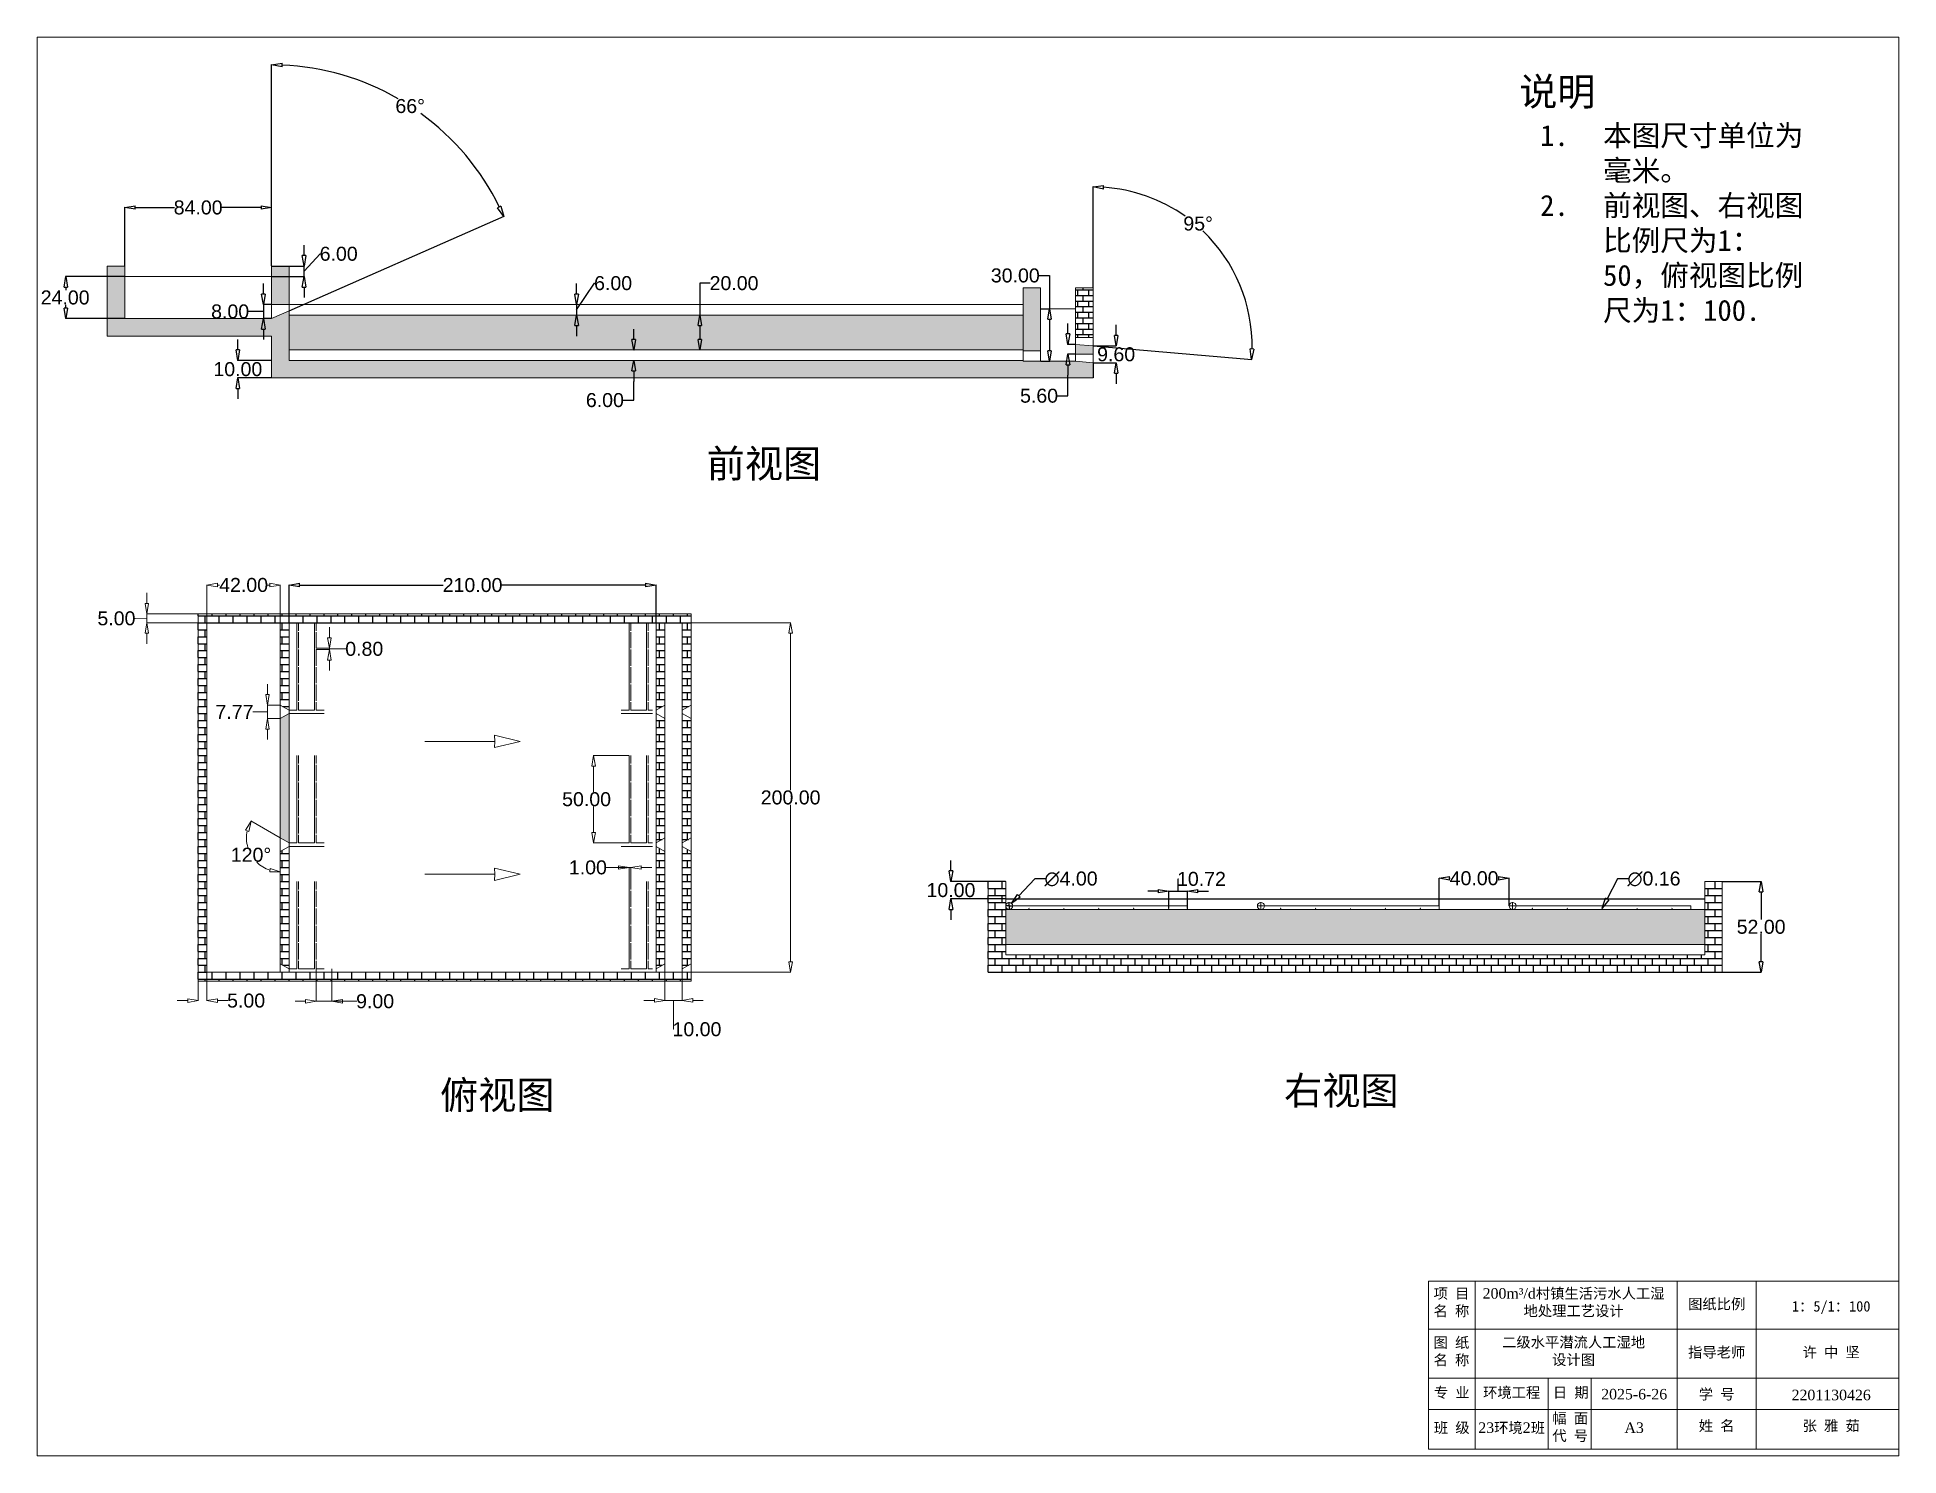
# Paper-space layout '布局2' of a CAD drawing. Header units: inches. Extents: x 1.05 to 9.45, y 0.8 to 7.2.
# The model-space entities are those that its viewports show. They can reach past a viewport. Long polylines and large blocks are cut down to what shows.
import ezdxf

# ---------------------------------------------------------------- set-up
doc = ezdxf.new("R2010")
doc.units = ezdxf.units.IN
doc.header["$MEASUREMENT"] = 0
doc.layers.add('图层1', color=142, linetype='Continuous')
doc.layers.add('标注', color=7, linetype='Continuous')
doc.styles.add('MtXpl_', font='SimSun.ttf')
doc.styles.get("Standard").update_dxf_attribs({"font": 'arial.ttf', "height": 8})
doc.dimstyles.new('副本 Standard', dxfattribs={"dimtxt": 8, "dimasz": 6, "dimexe": 0.18, "dimexo": 0.0625, "dimgap": 0.09, "dimtad": 0, "dimtih": 1, "dimtoh": 1, "dimzin": 0, "dimdsep": 46, "dimtxsty": 'Standard', "dimblk": 'CLOSEDBLANK', "dimcen": -0.09, "dimadec": 0, "dimazin": 0, "dimtfac": 1, "dimtofl": 0, "dimtmove": 1, "dimatfit": 3, "dimldrblk": 'CLOSEDBLANK', "dimfxl": 1, "dimtolj": 1, "dimtzin": 0, "dimarcsym": 0})
pattern_1 = [(228.012788, (0.72, 1), (-8, -9), [0.134536, -13.319088]), (184.969741, (0.63, 0.9), (12, 1), [0.230868, -22.8559248]), (132.510447, (0.4, 0.88), (10, -11), [0.162788, -16.1160326]), (267.273689, (0.01, 0.63), (1, 20), [0.210238, -20.813558]), (292.833654, (0, 0.42), (-5, 12), [0.206155, -20.4093731]), (357.273689, (0.08, 0.23), (-20, 1), [0.210238, -20.813558]), (37.6942405, (0.29, 0.22), (-13, -10), [0.278029, -27.5248485]), (72.255328, (0.51, 0.39), (7, 22), [0.262488, -25.9863215]), (121.429566, (0.59, 0.64), (-8, 13), [0.21095, -20.8840731]), (175.236358, (0.48, 0.82), (11, -1), [0.240832, -11.8007626]), (222.397438, (0.24, 0.84), (-12, -11), [0.311448, -30.833375]), (138.814075, (1, 0.62), (-7, 6), [0.106301, -10.5238448]), (171.469234, (0.92, 0.69), (13, -2), [0.202237, -20.0215114]), (225, (0.72, 0.72), (-1e-16, -1), [0.141421, -1.2727926]), (203.19859, (0.65, 0.84), (5, 2), [0.076158, -7.5396151]), (291.80141, (0.58, 0.81), (-1, 3), [0.107703, -5.2774618]), (30.963757, (0.62, 0.71), (3, 2), [0.174929, -5.6560229]), (161.56505, (0.77, 0.8), (2, -1), [0.126491, -3.0357867]), (16.38954, (0, 0.81), (10, 3), [0.1772, -17.5428451]), (70.346176, (0.17, 0.86), (-4, -11), [0.148661, -14.7174077]), (293.19859, (0.77, 1), (-2, 5), [0.152315, -7.4634581]), (343.61046, (0.83, 0.86), (-10, 3), [0.1772, -17.5428451]), (339.443955, (0, 0.19), (-5, 2), [0.17088, -8.3731237]), (294.77514, (0.16, 0.13), (-5, 11), [0.143178, -14.174643]), (66.80141, (0.78, 0), (2, 5), [0.152315, -7.4634581]), (17.354025, (0.84, 0.14), (-13, -4), [0.167631, -16.5954236]), (69.443955, (0.29, 0), (-2, -5), [0.08544, -8.4585637]), (101.309932, (0.72, 0), (-1, 4), [0.05099, -5.0480295]), (165.963757, (0.71, 0.05), (3, -1), [0.206155, -3.9169506]), (186.009006, (0.51, 0.1), (10, 1), [0.19105, -18.9139232]), (303.69007, (0.62, 0.62), (-1, 2), [0.144222, -3.4613293]), (353.1572266, (0.7, 0.5), (17, -2), [0.251794, -24.9275626]), (60.945396, (0.95, 0.47), (-4, -7), [0.102956, -10.1926741]), (90, (1, 0.56), (-1, 1), [0.06, -0.94]), (120.256437, (0.49, 0.13), (4, -7), [0.138924, -13.75352]), (48.012788, (0.42, 0.25), (8, 9), [0.269072, -13.184552]), (0, (0.6, 0.45), (1, 1), [0.26, -0.74]), (325.304846, (0.86, 0.45), (10, -7), [0.158114, -15.6532743]), (254.054604, (0.99, 0.36), (-1, -4), [0.145602, -7.1345079]), (207.645975, (0.95, 0.22), (-19, -10), [0.237065, -23.4694742]), (175.426079, (0.74, 0.11), (-13, 1), [0.250799, -24.8290734])]

psp = doc.layouts.new('布局2')

msp = doc.modelspace()

# ---------------------------------------------------------------- texts
at = {"layer": '标注', "color": 0, "style": 'MtXpl_'}
msp.add_text('俯视图', height=16, dxfattribs=at).set_placement((86.392, -78.225))
at = {"layer": '标注', "color": 0, "lineweight": 0, "attachment_point": 1}
for s, width, gutter_width, heights, insert, char_height in [('{\\fSimSun|b0|i0|c134|p2;说明}', 45.98569, 40, [0], (703.804, 511.806), 16), ('\\pxi-3,l4,ql,t4;{\\fSimSun|b0|i0|c134|p2;1.^I本图尺寸单位为毫米。\\P2.^I前视图、右视图比例尺为1：50，俯视图比例尺为1：100.}', 166.96437, 40, [254.179], (703.804, 484.711), 12), ('{\\fSimSun|b0|i0|c134|p2; 前视图}', 89.29278, 61.192, [0], (228.067, 298.994), 16), ('{\\fSimSun|b0|i0|c134|p2;右视图}', 73.24116, 40, [0], (569.3, -59.632), 16), ('{\\fSimSun|b0|i0|c134|p2;项 目\\P名 称}', 20.92842, 40, [23.047], (654.81, -180.675), 6), ('\\pxqc;{\\fTimes New Roman|b0|i0|c0|p18;200m³/d\\fSimSun|b0|i0|c134|p2;村镇生活污水人工湿地处理工艺设计}', 106.31397, 40, [0], (681.76, -180.675), 6), ('\\pxqc;{\\fSimSun|b0|i0|c134|p2;图纸比例}', 45.14052, 40, [0], (794.203, -186.728), 6), ('\\pxqc;{\\fSimSun|b0|i0|c134|p2;1：5/1：100}', 85.89439, 40, [0], (839.344, -188.038), 6), ('{\\fSimSun|b0|i0|c134|p2;图 纸\\P名 称}', 24.94199, 40, [0], (654.81, -208.802), 6), ('\\pxqc;{\\fSimSun|b0|i0|c134|p2;二级水平潜流人工湿地\\P设计图}', 106.31397, 40, [0], (681.76, -208.602), 6), ('\\pxqc;{\\fSimSun|b0|i0|c134|p2;指导老师}', 45.14052, 40, [0], (794.203, -214.312), 6), ('\\pxqc;{\\fSimSun|b0|i0|c134|p2;许 中 坚}', 85.89439, 40, [0], (839.344, -214.312), 6), ('\\pxqc;{\\fSimSun|b0|i0|c134|p2;专 业}', 26.77999, 40, [0], (651.827, -237.356), 6), ('\\pxqc;{\\fSimSun|b0|i0|c134|p2;环境工程}', 41.76311, 40, [0], (678.607, -237.356), 6), ('\\pxqc;{\\fSimSun|b0|i0|c134|p2;日 期}', 22.20723, 40, [0], (722.202, -237.356), 6), ('\\pxqc;{\\fTimes New Roman|b0|i0|c0|p18;2025-6-26}', 49.23626, 40, [0], (744.967, -238.303), 6), ('\\pxqc;{\\fSimSun|b0|i0|c134|p2;学 号}', 45.14052, 40, [0], (794.203, -238.303), 6), ('\\pxqc;{\\fTimes New Roman|b0|i0|c0|p18;2201130426}', 85.89439, 40, [0], (839.344, -238.775), 6), ('{\\fSimSun|b0|i0|c134|p2;幅 面代 号}', 23.08186, 40, [0], (722.76, -252.072), 6), ('\\pxqc;{\\fSimSun|b0|i0|c134|p2;姓 名}', 45.14052, 40, [0], (794.203, -256.369), 6), ('\\pxqc;{\\fSimSun|b0|i0|c134|p2;张 雅 茹}', 85.89439, 40, [0], (839.344, -256.369), 6), ('\\pxqc;{\\fSimSun|b0|i0|c134|p2;班 级}', 26.77999, 40, [0], (651.827, -257.47), 6), ('\\pxqc;{\\fTimes New Roman|b0|i0|c0|p18;23\\fSimSun|b0|i0|c134|p2;环境\\fTimes New Roman|b0|i0|c0|p18;2\\fSimSun|b0|i0|c134|p2;班}', 41.76311, 40, [0], (678.607, -257.47), 6), ('\\pxqc;{\\fTimes New Roman|b0|i0|c0|p18;A3}', 49.23626, 40, [0], (744.967, -257.47), 6)]:
    msp.add_mtext_dynamic_manual_height_columns(s, width=width, gutter_width=gutter_width, heights=heights, dxfattribs=dict(at, insert=insert, char_height=char_height))
at = {"layer": '标注', "lineweight": 0, "char_height": 8, "attachment_point": 5}
for s, insert in [('\\A1;42.00', (-26, 221.547)), ('\\A1;5.00', (-98.752, 202.456)), ('\\A1;7.77', (-31.208, 149)), ('\\A1;120°', (-21.757, 67.212)), ('\\A1;1.00', (170.969, 59.985)), ('\\A1;5.00', (-24.558, -16.204)), ('\\A1;10.00', (233.378, -32.587))]:
    msp.add_mtext(s, dxfattribs=dict(at, insert=insert))
at = {"layer": '标注', "color": 0, "lineweight": 0, "char_height": 8, "attachment_point": 5}
for s, insert in [('\\A1;0.80', (43.034, 185)), ('\\A1;50.00', (170.228, 99)), ('\\A1;200.00', (286.969, 100)), ('\\A1;9.00', (49.238, -16.584))]:
    msp.add_mtext(s, dxfattribs=dict(at, insert=insert))

# ---------------------------------------------------------------- blocks, each defined once
blk = doc.blocks.new('_ClosedBlank')
at = {"color": 0, "linetype": 'ByBlock', "lineweight": -2}
for p, q in [((-1, 0.17), (0, 0)), ((-1, 0.17), (-1, -0.17)), ((0, 0), (-1, -0.17))]:
    blk.add_line(p, q, dxfattribs=at)
blk = doc.blocks.new('*D11')
at = {"layer": 'Defpoints', "color": 0, "transparency": 16777216}
for p in [(541.2, 399.3), (460, 391.6), (450, 359.2), (460, 358.3), (460, 348.7)]:
    blk.add_point(p, dxfattribs=at)
at = {"layer": '标注', "color": 0, "lineweight": -2, "transparency": 16777216}
for p, q in [((460, 391.7), (460, 449.5)), ((460.1, 358.3), (550.8, 350.6))]:
    blk.add_line(p, q, dxfattribs=at)
for start, end in [(54.5848, 86.2201), (358.8868, 46.3184)]:
    blk.add_arc((460, 358.3), 91, start, end, dxfattribs=at)
at = {"layer": '标注', "color": 0, "lineweight": -2, "transparency": 16777216, "xscale": 6, "yscale": 6, "zscale": 6}
for p, rotation in [((460, 449.3), 178.1100616742224), ((550.6, 350.6), 266.9968270854599)]:
    blk.add_blockref('_ClosedBlank', p, dxfattribs=dict(at, rotation=rotation))
at = {"layer": '标注', "color": 0, "lineweight": 0, "transparency": 16777216, "insert": (520.1, 428.3), "char_height": 8, "attachment_point": 5}
blk.add_mtext('\\A1;95°', dxfattribs=at)
blk = doc.blocks.new('*D13')
at = {"layer": 'Defpoints', "color": 0, "transparency": 16777216}
for p in [(-10, 437.5), (-94, 404), (-10, 404)]:
    blk.add_point(p, dxfattribs=at)
at = {"layer": '标注', "color": 0, "lineweight": -2, "transparency": 16777216}
for p, q in [((-94, 404.1), (-94, 437.7)), ((-88, 437.5), (-65.6, 437.5)), ((-16, 437.5), (-38.4, 437.5)), ((-10, 404.1), (-10, 437.7))]:
    blk.add_line(p, q, dxfattribs=at)
at = {"layer": '标注', "color": 0, "lineweight": -2, "transparency": 16777216, "xscale": 6, "yscale": 6, "zscale": 6, "rotation": 180}
blk.add_blockref('_ClosedBlank', (-94, 437.5), dxfattribs=at)
at = {"layer": '标注', "color": 0, "lineweight": -2, "transparency": 16777216, "xscale": 6, "yscale": 6, "zscale": 6}
blk.add_blockref('_ClosedBlank', (-10, 437.5), dxfattribs=at)
at = {"layer": '标注', "color": 0, "lineweight": 0, "transparency": 16777216, "insert": (-52, 437.5), "char_height": 8, "attachment_point": 5}
blk.add_mtext('\\A1;84.00', dxfattribs=at)
blk = doc.blocks.new('*D14')
at = {"layer": 'Defpoints', "color": 0, "transparency": 16777216}
for p in [(-94, 398), (-127.7, 374), (-94, 374)]:
    blk.add_point(p, dxfattribs=at)
at = {"layer": '标注', "color": 0, "lineweight": -2, "transparency": 16777216}
for p, q in [((-94.1, 398), (-127.9, 398)), ((-127.7, 392), (-127.7, 390.2)), ((-94.1, 374), (-127.9, 374)), ((-127.7, 380), (-127.7, 381.8))]:
    blk.add_line(p, q, dxfattribs=at)
at = {"layer": '标注', "color": 0, "lineweight": -2, "transparency": 16777216, "xscale": 6, "yscale": 6, "zscale": 6}
for p, rotation in [((-127.7, 398), 90), ((-127.7, 374), 270)]:
    blk.add_blockref('_ClosedBlank', p, dxfattribs=dict(at, rotation=rotation))
at = {"layer": '标注', "color": 0, "lineweight": 0, "transparency": 16777216, "insert": (-128.1, 386), "char_height": 8, "attachment_point": 5}
blk.add_mtext('\\A1;24.00', dxfattribs=at)
blk = doc.blocks.new('*D15')
at = {"layer": 'Defpoints', "color": 0, "transparency": 16777216}
for p in [(-10, 404), (-10, 398), (8.6, 404)]:
    blk.add_point(p, dxfattribs=at)
at = {"layer": '标注', "color": 0, "lineweight": -2, "transparency": 16777216}
for p, q in [((8.6, 410), (8.6, 416)), ((8.6, 401), (17.8, 411)), ((17.8, 411), (18, 411)), ((-9.9, 404), (8.8, 404)), ((-9.9, 398), (8.8, 398)), ((8.6, 398), (8.6, 404)), ((8.6, 392), (8.6, 386))]:
    blk.add_line(p, q, dxfattribs=at)
at = {"layer": '标注', "color": 0, "lineweight": -2, "transparency": 16777216, "xscale": 6, "yscale": 6, "zscale": 6}
for p, rotation in [((8.6, 404), 270), ((8.6, 398), 90)]:
    blk.add_blockref('_ClosedBlank', p, dxfattribs=dict(at, rotation=rotation))
at = {"layer": '标注', "color": 0, "lineweight": 0, "transparency": 16777216, "insert": (28.4, 411), "char_height": 8, "attachment_point": 5}
blk.add_mtext('\\A1;6.00', dxfattribs=at)
blk = doc.blocks.new('*D16')
at = {"layer": 'Defpoints', "color": 0, "transparency": 16777216}
for p in [(91.1, 478.1), (-10, 404), (-10, 374), (-10, 374), (0, 378.4)]:
    blk.add_point(p, dxfattribs=at)
at = {"layer": '标注', "color": 0, "lineweight": -2, "transparency": 16777216}
for p, q in [((-10, 404.1), (-10, 519.3)), ((0.1, 378.4), (123, 432.5))]:
    blk.add_line(p, q, dxfattribs=at)
for start, end in [(60.0252, 87.6309), (26.1186, 53.9702)]:
    blk.add_arc((-10, 374), 145.1, start, end, dxfattribs=at)
at = {"layer": '标注', "color": 0, "lineweight": -2, "transparency": 16777216, "xscale": 6, "yscale": 6, "zscale": 6}
for p, rotation in [((-10, 519.1), 178.815438692731), ((122.8, 432.4), 294.9340558001358)]:
    blk.add_blockref('_ClosedBlank', p, dxfattribs=dict(at, rotation=rotation))
at = {"layer": '标注', "color": 0, "lineweight": 0, "transparency": 16777216, "insert": (69.3, 495.5), "char_height": 8, "attachment_point": 5}
blk.add_mtext('\\A1;66°', dxfattribs=at)
blk = doc.blocks.new('*D17')
at = {"layer": 'Defpoints', "color": 0, "transparency": 16777216}
for p in [(164.5, 382), (164.5, 376), (164.5, 376)]:
    blk.add_point(p, dxfattribs=at)
at = {"layer": '标注', "color": 0, "lineweight": -2, "transparency": 16777216}
for p, q in [((164.5, 379), (174.7, 394.2)), ((174.7, 394.2), (174.9, 394.2)), ((164.5, 388), (164.5, 394)), ((164.5, 382), (164.5, 376)), ((164.6, 382), (164.7, 382)), ((164.6, 376), (164.7, 376)), ((164.5, 370), (164.5, 364))]:
    blk.add_line(p, q, dxfattribs=at)
at = {"layer": '标注', "color": 0, "lineweight": -2, "transparency": 16777216, "xscale": 6, "yscale": 6, "zscale": 6}
for p, rotation in [((164.5, 382), 270), ((164.5, 376), 90)]:
    blk.add_blockref('_ClosedBlank', p, dxfattribs=dict(at, rotation=rotation))
at = {"layer": '标注', "color": 0, "lineweight": 0, "transparency": 16777216, "insert": (185.4, 394.2), "char_height": 8, "attachment_point": 5}
blk.add_mtext('\\A1;6.00', dxfattribs=at)
blk = doc.blocks.new('*D20')
at = {"layer": 'Defpoints', "color": 0, "transparency": 16777216}
for p in [(-14.7, 374), (-10, 382), (-10, 374)]:
    blk.add_point(p, dxfattribs=at)
at = {"layer": '标注', "color": 0, "lineweight": -2, "transparency": 16777216}
for p, q in [((-14.7, 388), (-14.7, 394)), ((-23.1, 378), (-23.3, 378)), ((-14.7, 378), (-23.1, 378)), ((-10.1, 382), (-14.9, 382)), ((-10.1, 374), (-14.9, 374)), ((-14.7, 382), (-14.7, 374)), ((-14.7, 368), (-14.7, 362))]:
    blk.add_line(p, q, dxfattribs=at)
at = {"layer": '标注', "color": 0, "lineweight": -2, "transparency": 16777216, "xscale": 6, "yscale": 6, "zscale": 6}
for p, rotation in [((-14.7, 382), 270), ((-14.7, 374), 90)]:
    blk.add_blockref('_ClosedBlank', p, dxfattribs=dict(at, rotation=rotation))
at = {"layer": '标注', "color": 0, "lineweight": 0, "transparency": 16777216, "insert": (-33.7, 378), "char_height": 8, "attachment_point": 5}
blk.add_mtext('\\A1;8.00', dxfattribs=at)
blk = doc.blocks.new('*D21')
at = {"layer": 'Defpoints', "color": 0, "transparency": 16777216}
for p in [(430, 379.6), (430, 349.6), (435.1, 349.6)]:
    blk.add_point(p, dxfattribs=at)
at = {"layer": '标注', "color": 0, "lineweight": -2, "transparency": 16777216}
for p, q in [((429.1, 398.6), (435.1, 398.6)), ((435.1, 398.6), (435.1, 379.6)), ((430.1, 379.6), (435.3, 379.6)), ((435.1, 373.6), (435.1, 355.6)), ((430.1, 349.6), (435.3, 349.6))]:
    blk.add_line(p, q, dxfattribs=at)
at = {"layer": '标注', "color": 0, "lineweight": -2, "transparency": 16777216, "xscale": 6, "yscale": 6, "zscale": 6}
for p, rotation in [((435.1, 379.6), 90), ((435.1, 349.6), 270)]:
    blk.add_blockref('_ClosedBlank', p, dxfattribs=dict(at, rotation=rotation))
at = {"layer": '标注', "color": 0, "lineweight": 0, "transparency": 16777216, "insert": (415.5, 398.6), "char_height": 8, "attachment_point": 5}
blk.add_mtext('\\A1;30.00', dxfattribs=at)
blk = doc.blocks.new('*D22')
at = {"layer": 'Defpoints', "color": 0, "transparency": 16777216}
for p in [(-10, 350), (-29.3, 340), (-10, 340)]:
    blk.add_point(p, dxfattribs=at)
at = {"layer": '标注', "color": 0, "lineweight": -2, "transparency": 16777216}
for p, q in [((-29.3, 356), (-29.3, 362)), ((-10.1, 350), (-29.5, 350)), ((-10.1, 340), (-29.5, 340)), ((-29.3, 334), (-29.3, 328))]:
    blk.add_line(p, q, dxfattribs=at)
at = {"layer": '标注', "color": 0, "lineweight": -2, "transparency": 16777216, "xscale": 6, "yscale": 6, "zscale": 6}
for p, rotation in [((-29.3, 350), 270), ((-29.3, 340), 90)]:
    blk.add_blockref('_ClosedBlank', p, dxfattribs=dict(at, rotation=rotation))
at = {"layer": '标注', "color": 0, "lineweight": 0, "transparency": 16777216, "insert": (-29.3, 345), "char_height": 8, "attachment_point": 5}
blk.add_mtext('\\A1;10.00', dxfattribs=at)
blk = doc.blocks.new('*D23')
at = {"layer": 'Defpoints', "color": 0, "transparency": 16777216}
for p in [(460, 358.3), (460, 348.7), (473.2, 348.7)]:
    blk.add_point(p, dxfattribs=at)
at = {"layer": '标注', "color": 0, "lineweight": -2, "transparency": 16777216}
for p, q in [((473.2, 364.3), (473.2, 370.3)), ((460.1, 358.3), (473.3, 358.3)), ((460.1, 348.7), (473.3, 348.7)), ((473.2, 342.7), (473.2, 336.7))]:
    blk.add_line(p, q, dxfattribs=at)
at = {"layer": '标注', "color": 0, "lineweight": -2, "transparency": 16777216, "xscale": 6, "yscale": 6, "zscale": 6}
for p, rotation in [((473.2, 358.3), 270), ((473.2, 348.7), 90)]:
    blk.add_blockref('_ClosedBlank', p, dxfattribs=dict(at, rotation=rotation))
at = {"layer": '标注', "color": 0, "lineweight": 0, "transparency": 16777216, "insert": (473.2, 353.5), "char_height": 8, "attachment_point": 5}
blk.add_mtext('\\A1;9.60', dxfattribs=at)
blk = doc.blocks.new('*D24')
at = {"layer": 'Defpoints', "color": 0, "transparency": 16777216}
for p in [(445.6, 353.6), (450, 359.2), (450, 353.6)]:
    blk.add_point(p, dxfattribs=at)
at = {"layer": '标注', "color": 0, "lineweight": -2, "transparency": 16777216}
for p, q in [((445.6, 365.2), (445.6, 371.2)), ((449.9, 359.2), (445.4, 359.2)), ((449.9, 353.6), (445.4, 353.6)), ((445.6, 347.6), (445.6, 341.6)), ((445.6, 329.8), (445.6, 341.6)), ((439.6, 329.8), (445.6, 329.8))]:
    blk.add_line(p, q, dxfattribs=at)
at = {"layer": '标注', "color": 0, "lineweight": -2, "transparency": 16777216, "xscale": 6, "yscale": 6, "zscale": 6}
for p, rotation in [((445.6, 359.2), 270), ((445.6, 353.6), 90)]:
    blk.add_blockref('_ClosedBlank', p, dxfattribs=dict(at, rotation=rotation))
at = {"layer": '标注', "color": 0, "lineweight": 0, "transparency": 16777216, "insert": (429.1, 329.8), "char_height": 8, "attachment_point": 5}
blk.add_mtext('\\A1;5.60', dxfattribs=at)
blk = doc.blocks.new('*D25')
at = {"layer": 'Defpoints', "color": 0, "transparency": 16777216}
for p in [(514, 46.4), (503.3, 36.6), (514, 36.6)]:
    blk.add_point(p, dxfattribs=at)
at = {"layer": '标注', "color": 0, "lineweight": -2, "transparency": 16777216}
for p, q in [((508.6, 46.4), (508.6, 53.4)), ((508.6, 53.4), (508.8, 53.4)), ((497.3, 46.4), (491.3, 46.4)), ((503.3, 36.6), (503.3, 46.6)), ((503.3, 46.4), (514, 46.4)), ((514, 36.6), (514, 46.6)), ((520, 46.4), (526, 46.4))]:
    blk.add_line(p, q, dxfattribs=at)
at = {"layer": '标注', "color": 0, "lineweight": -2, "transparency": 16777216, "xscale": 6, "yscale": 6, "zscale": 6}
blk.add_blockref('_ClosedBlank', (503.3, 46.4), dxfattribs=at)
at = {"layer": '标注', "color": 0, "lineweight": -2, "transparency": 16777216, "xscale": 6, "yscale": 6, "zscale": 6, "rotation": 180}
blk.add_blockref('_ClosedBlank', (514, 46.4), dxfattribs=at)
at = {"layer": '标注', "color": 0, "lineweight": 0, "transparency": 16777216, "insert": (522, 53.4), "char_height": 8, "attachment_point": 5}
blk.add_mtext('\\A1;10.72', dxfattribs=at)
blk = doc.blocks.new('*D26')
at = {"layer": 'Defpoints', "color": 0, "transparency": 16777216}
for p in [(698, 53.8), (658, 38), (698, 38)]:
    blk.add_point(p, dxfattribs=at)
at = {"layer": '标注', "color": 0, "lineweight": -2, "transparency": 16777216}
for p, q in [((658, 38.1), (658, 53.9)), ((664, 53.8), (664.3, 53.8)), ((692, 53.8), (691.7, 53.8)), ((698, 38.1), (698, 53.9))]:
    blk.add_line(p, q, dxfattribs=at)
at = {"layer": '标注', "color": 0, "lineweight": -2, "transparency": 16777216, "xscale": 6, "yscale": 6, "zscale": 6, "rotation": 180}
blk.add_blockref('_ClosedBlank', (658, 53.8), dxfattribs=at)
at = {"layer": '标注', "color": 0, "lineweight": -2, "transparency": 16777216, "xscale": 6, "yscale": 6, "zscale": 6}
blk.add_blockref('_ClosedBlank', (698, 53.8), dxfattribs=at)
at = {"layer": '标注', "color": 0, "lineweight": 0, "transparency": 16777216, "insert": (678, 53.8), "char_height": 8, "attachment_point": 5}
blk.add_mtext('\\A1;40.00', dxfattribs=at)
blk = doc.blocks.new('*D27')
at = {"layer": 'Defpoints', "color": 0, "transparency": 16777216}
for p in [(410.6, 36.6), (413.4, 39.4)]:
    blk.add_point(p, dxfattribs=at)
at = {"layer": '标注', "color": 0, "lineweight": -2, "transparency": 16777216}
for p, q in [((426.6, 53.4), (417.5, 43.8)), ((432.6, 53.4), (426.6, 53.4)), ((411.8, 38), (409.9, 38)), ((411.9, 38), (412.1, 38)), ((412, 38.2), (412, 40.1)), ((412, 37.9), (412, 38.1)), ((412, 37.8), (412, 35.9)), ((412.2, 38), (414.1, 38))]:
    blk.add_line(p, q, dxfattribs=at)
at = {"layer": '标注', "color": 0, "lineweight": -2, "transparency": 16777216, "xscale": 6, "yscale": 6, "zscale": 6, "rotation": 226.4518931169575}
blk.add_blockref('_ClosedBlank', (413.4, 39.4), dxfattribs=at)
at = {"layer": '标注', "color": 0, "lineweight": 0, "transparency": 16777216, "insert": (447.4, 53.4), "char_height": 8, "attachment_point": 5}
blk.add_mtext('\\A1;∅4.00', dxfattribs=at)
blk = doc.blocks.new('*D28')
at = {"layer": 'Defpoints', "color": 0, "transparency": 16777216}
for p in [(751.2, 36.5), (751.3, 36.7)]:
    blk.add_point(p, dxfattribs=at)
at = {"layer": '标注', "color": 0, "lineweight": -2, "transparency": 16777216}
for p, q in [((760.1, 53.4), (754.1, 42)), ((766.1, 53.4), (760.1, 53.4)), ((751.2, 36.6), (751.4, 36.6)), ((751.3, 36.5), (751.3, 36.7))]:
    blk.add_line(p, q, dxfattribs=at)
at = {"layer": '标注', "color": 0, "lineweight": -2, "transparency": 16777216, "xscale": 6, "yscale": 6, "zscale": 6, "rotation": 242.3110292625501}
blk.add_blockref('_ClosedBlank', (751.3, 36.7), dxfattribs=at)
at = {"layer": '标注', "color": 0, "lineweight": 0, "transparency": 16777216, "insert": (780.9, 53.4), "char_height": 8, "attachment_point": 5}
blk.add_mtext('\\A1;∅0.16', dxfattribs=at)
blk = doc.blocks.new('*D29')
at = {"layer": 'Defpoints', "color": 0, "transparency": 16777216}
for p in [(820, 52), (842.2, 52), (820, 0)]:
    blk.add_point(p, dxfattribs=at)
at = {"layer": '标注', "color": 0, "lineweight": -2, "transparency": 16777216}
for p, q in [((820.1, 52), (842.3, 52)), ((842.2, 46), (842.2, 30.2)), ((842.2, 6), (842.2, 21.8)), ((820.1, 0), (842.3, 0))]:
    blk.add_line(p, q, dxfattribs=at)
at = {"layer": '标注', "color": 0, "lineweight": -2, "transparency": 16777216, "xscale": 6, "yscale": 6, "zscale": 6}
for p, rotation in [((842.2, 52), 90), ((842.2, 0), 270)]:
    blk.add_blockref('_ClosedBlank', p, dxfattribs=dict(at, rotation=rotation))
at = {"layer": '标注', "color": 0, "lineweight": 0, "transparency": 16777216, "insert": (842.2, 26), "char_height": 8, "attachment_point": 5}
blk.add_mtext('\\A1;52.00', dxfattribs=at)
blk = doc.blocks.new('*D30')
at = {"layer": 'Defpoints', "color": 0, "transparency": 16777216}
for p in [(378.7, 52), (410, 52), (410, 42)]:
    blk.add_point(p, dxfattribs=at)
at = {"layer": '标注', "color": 0, "lineweight": -2, "transparency": 16777216}
for p, q in [((378.7, 58), (378.7, 64)), ((409.9, 52), (378.5, 52)), ((409.9, 42), (378.5, 42)), ((378.7, 36), (378.7, 30))]:
    blk.add_line(p, q, dxfattribs=at)
at = {"layer": '标注', "color": 0, "lineweight": -2, "transparency": 16777216, "xscale": 6, "yscale": 6, "zscale": 6}
for p, rotation in [((378.7, 52), 270), ((378.7, 42), 90)]:
    blk.add_blockref('_ClosedBlank', p, dxfattribs=dict(at, rotation=rotation))
at = {"layer": '标注', "color": 0, "lineweight": 0, "transparency": 16777216, "insert": (378.7, 47), "char_height": 8, "attachment_point": 5}
blk.add_mtext('\\A1;10.00', dxfattribs=at)
blk = doc.blocks.new('*D36')
at = {"layer": 'Defpoints', "color": 0, "transparency": 16777216}
for p in [(210, 221.5), (0, 200), (210, 200)]:
    blk.add_point(p, dxfattribs=at)
at = {"layer": '标注', "color": 0, "lineweight": -2, "transparency": 16777216}
for p, q in [((0, 200.1), (0, 221.7)), ((6, 221.5), (88.2, 221.5)), ((204, 221.5), (121.8, 221.5)), ((210, 200.1), (210, 221.7))]:
    blk.add_line(p, q, dxfattribs=at)
at = {"layer": '标注', "color": 0, "lineweight": -2, "transparency": 16777216, "xscale": 6, "yscale": 6, "zscale": 6, "rotation": 180}
blk.add_blockref('_ClosedBlank', (0, 221.5), dxfattribs=at)
at = {"layer": '标注', "color": 0, "lineweight": -2, "transparency": 16777216, "xscale": 6, "yscale": 6, "zscale": 6}
blk.add_blockref('_ClosedBlank', (210, 221.5), dxfattribs=at)
at = {"layer": '标注', "color": 0, "transparency": 16777216, "insert": (105, 221.5), "char_height": 8, "attachment_point": 5}
blk.add_mtext('\\A1;210.00', dxfattribs=at)
blk = doc.blocks.new('*D37')
at = {"layer": 'Defpoints', "color": 0, "transparency": 16777216}
for p in [(235, 376), (235, 356), (235, 356)]:
    blk.add_point(p, dxfattribs=at)
at = {"layer": '标注', "color": 0, "lineweight": -2, "transparency": 16777216}
for p, q in [((241, 394.2), (235, 394.2)), ((235, 394.2), (235, 376)), ((235, 376), (235.1, 376)), ((235, 370), (235, 362)), ((235, 356), (235.1, 356))]:
    blk.add_line(p, q, dxfattribs=at)
at = {"layer": '标注', "color": 0, "lineweight": -2, "transparency": 16777216, "xscale": 6, "yscale": 6, "zscale": 6}
for p, rotation in [((235, 376), 90), ((235, 356), 270)]:
    blk.add_blockref('_ClosedBlank', p, dxfattribs=dict(at, rotation=rotation))
at = {"layer": '标注', "color": 0, "transparency": 16777216, "insert": (254.6, 394.2), "char_height": 8, "attachment_point": 5}
blk.add_mtext('\\A1;20.00', dxfattribs=at)
blk = doc.blocks.new('*D38')
at = {"layer": 'Defpoints', "color": 0, "transparency": 16777216}
for p in [(197.2, 356), (197.2, 350), (197.2, 350)]:
    blk.add_point(p, dxfattribs=at)
at = {"layer": '标注', "color": 0, "lineweight": -2, "transparency": 16777216}
for p, q in [((197.2, 362), (197.2, 368)), ((197.3, 356), (197.4, 356)), ((197.2, 344), (197.2, 338)), ((197.3, 350), (197.4, 350)), ((197.2, 327.3), (197.2, 338)), ((191.2, 327.3), (197.2, 327.3))]:
    blk.add_line(p, q, dxfattribs=at)
at = {"layer": '标注', "color": 0, "lineweight": -2, "transparency": 16777216, "xscale": 6, "yscale": 6, "zscale": 6}
for p, rotation in [((197.2, 356), 270), ((197.2, 350), 90)]:
    blk.add_blockref('_ClosedBlank', p, dxfattribs=dict(at, rotation=rotation))
at = {"layer": '标注', "color": 0, "transparency": 16777216, "insert": (180.7, 327.3), "char_height": 8, "attachment_point": 5}
blk.add_mtext('\\A1;6.00', dxfattribs=at)

# ---------------------------------------------------------------- dimensions: what is measured, and where the dimension line sits
at = {"layer": '标注', "color": 0, "lineweight": 0}
dim = msp.add_angular_dim_2l(base=(91.11, 478.094), line1=((-10, 374), (-10, 404)), line2=((0, 378.4), (-10, 374)), dimstyle='副本 Standard', dxfattribs=at)
dim.commit()
dim.dimension.update_dxf_attribs({"geometry": '*D16', "text_midpoint": (69.302, 495.532)})
dim = msp.add_angular_dim_2l(base=(541.239, 399.27), line1=((460, 348.744), (460, 391.6)), line2=((450, 359.2), (460, 358.344)), dimstyle='副本 Standard', dxfattribs=at)
dim.commit()
dim.dimension.update_dxf_attribs({"geometry": '*D11', "text_midpoint": (520.052, 428.304), "dimtype": 162})
for p1, p2, distance, picture, middle in [((-94, 404), (-10, 404), 33.521, '*D13', (-52, 437.521)), ((-10, 382), (-10, 374), -4.697, '*D20', (-23.361, 378)), ((460, 358.344), (460, 348.744), 13.153, '*D23', (473.153, 353.544)), ((-10, 350), (-10, 340), -19.342, '*D22', (-29.342, 345)), ((410, 42), (410, 52), 31.325, '*D30', (378.675, 47)), ((658, 38), (698, 38), 15.757, '*D26', (678, 53.757)), ((820, 0), (820, 52), -22.166, '*D29', (842.166, 26))]:
    dim = msp.add_aligned_dim(p1=p1, p2=p2, distance=distance, dimstyle='副本 Standard', dxfattribs=at)
    dim.commit()
    dim.dimension.update_dxf_attribs({"geometry": picture, "text_midpoint": middle})
for base, p1, p2, angle, picture, middle in [((8.633, 404), (-10, 398), (-10, 404), 90, '*D15', (18.049, 411.043)), ((-127.7, 374), (-94, 398), (-94, 374), 270, '*D14', (-128.08, 386)), ((164.541, 376), (164.541, 382), (164.541, 376), 270, '*D17', (174.992, 394.189)), ((435.101, 349.6), (430, 379.6), (430, 349.6), 270, '*D21', (422.47, 398.576)), ((445.605, 353.6), (450, 359.2), (450, 353.6), 270, '*D24', (443.076, 329.798)), ((514, 46.385), (503.28, 36.58), (514, 36.58), 0, '*D25', (508.91, 53.377))]:
    dim = msp.add_linear_dim(base=base, p1=p1, p2=p2, angle=angle, dimstyle='副本 Standard', dxfattribs=at)
    dim.commit()
    dim.dimension.update_dxf_attribs({"geometry": picture, "text_midpoint": middle, "dimtype": 161})
at = {"layer": '标注', "color": 0}
for base, p1, p2, picture, middle in [((234.953, 356), (234.953, 376), (234.953, 356), '*D37', (244.395, 394.189)), ((197.23, 350), (197.23, 356), (197.23, 350), '*D38', (196.721, 327.308))]:
    dim = msp.add_linear_dim(base=base, p1=p1, p2=p2, angle=90, dimstyle='副本 Standard', dxfattribs=at)
    dim.commit()
    dim.dimension.update_dxf_attribs({"geometry": picture, "text_midpoint": middle, "dimtype": 160})
dim = msp.add_linear_dim(base=(210, 221.547), p1=(0, 200), p2=(210, 200), dimstyle='副本 Standard', dxfattribs=at)
dim.commit()
dim.dimension.update_dxf_attribs({"geometry": '*D36', "text_midpoint": (105, 221.547)})
at = {"layer": '标注', "color": 0, "lineweight": 0}
for p1, p2, picture, middle in [((410.622, 36.55), (413.378, 39.45), '*D27', (426.617, 53.377)), ((751.243, 36.509), (751.317, 36.651), '*D28', (760.094, 53.377))]:
    dim = msp.add_diameter_dim_2p(p1=p1, p2=p2, dimstyle='副本 Standard', dxfattribs=at)
    dim.commit()
    dim.dimension.update_dxf_attribs({"geometry": picture, "text_midpoint": middle, "dimtype": 163})

# ---------------------------------------------------------------- hatches: boundary and pattern name
at = {"layer": '标注', "true_color": 0x636466, "transparency": 33554559}
h = msp.add_hatch(dxfattribs=at)
h.set_pattern_fill('AR-B816', color=251, scale=0.5)
h.paths.add_polyline_path([(0, 148), (-5, 145.113), (-5, 76.887), (0, 74)])
h.paths.add_polyline_path([(0, 404), (-10, 404), (-10, 382), (0, 382)], flags=17)
h.paths.add_polyline_path([(0, 378.4), (-10, 374), (-94, 374), (-94, 404), (-104, 404), (-104, 364), (-94, 364), (-10, 364), (-10, 350), (-10, 340), (460, 340), (460, 348.744), (450, 349.6), (430, 349.6), (420, 349.6), (420, 350), (0, 350)])
h.paths.add_polyline_path([(430, 391.6), (420, 391.6), (420, 355.6), (430, 355.6)], flags=17)
h.paths.add_polyline_path([(460, 391.6), (450, 391.6), (450, 363.2), (460, 363.2)], flags=0)
h.paths.add_polyline_path([(460, 358.344), (450, 359.2), (450, 353.6), (460, 353.6)], flags=17)
h = msp.add_hatch(dxfattribs=at)
h.set_pattern_fill('AR-B816', color=251, scale=0.4)
h.paths.add_polyline_path([(460, 391.6), (450, 391.6), (450, 363.2), (460, 363.2)])
h = msp.add_hatch(dxfattribs=at)
h.set_pattern_fill('GRAVEL', color=251)
h.set_pattern_definition(pattern_1)
h.paths.add_polyline_path([(420, 356), (420, 376), (0, 376), (0, 356)])
h = msp.add_hatch(dxfattribs=at)
h.set_pattern_fill('GRAVEL', color=251)
h.set_pattern_definition(pattern_1)
h.paths.add_polyline_path([(0, 376), (0, 356), (420, 356), (420, 376)])
h = msp.add_hatch(dxfattribs=at)
h.set_pattern_fill('GRAVEL', color=251)
h.set_pattern_definition(pattern_1)
h.paths.add_polyline_path([(420, 376), (0, 376), (0, 356), (420, 356)], flags=17)
h.paths.add_polyline_path([(0, 376), (420, 376), (420, 356), (0, 356)])
h = msp.add_hatch(dxfattribs=at)
h.set_pattern_fill('GRAVEL', color=251)
h.set_pattern_definition(pattern_1)
h.paths.add_polyline_path([(0, 376), (420, 376), (420, 356), (0, 356)])
h = msp.add_hatch(dxfattribs=at)
h.set_pattern_fill('GRAVEL', color=251)
h.set_pattern_definition(pattern_1)
h.paths.add_polyline_path([(0, 376), (420, 376), (420, 356), (0, 356)])
h = msp.add_hatch(dxfattribs=at)
h.set_pattern_fill('GRAVEL', color=251, scale=40)
h.paths.add_polyline_path([(420, 376), (0, 376), (0, 356), (420, 356)])
h.paths.add_polyline_path([(810, 36), (410, 36), (410, 16), (810, 16)])
h = msp.add_hatch(dxfattribs=at)
h.set_pattern_fill('AR-B816', color=251, scale=0.5)
h.paths.add_polyline_path([(230, 205), (-5, 205), (-5, 200.062), (-5, 152.887), (0, 150), (0, 200), (210, 200), (210, 150), (215, 152.887), (215, 200), (225, 200), (230, 200)])
h.paths.add_polyline_path([(230, 200), (225, 200), (225, 150), (230, 152.887)], flags=0)
h.paths.add_polyline_path([(230, 145.113), (225, 148), (225, 74), (230, 76.887)])
h.paths.add_polyline_path([(215, 145.113), (210, 148), (210, 74), (215, 76.887)])
h.paths.add_polyline_path([(215, 69.113), (210, 72), (210, 2), (215, 4.887)])
h.paths.add_polyline_path([(230, 69.113), (225, 72), (225, 2), (230, 4.887)])
h.paths.add_polyline_path([(215, 0), (210, 0), (24.5, 0), (24.5, -5), (215, -5)])
h.paths.add_polyline_path([(225, 0), (215, 0), (215, -5), (225, -5)])
h.paths.add_polyline_path([(230, 0), (225, 0), (225, -5), (230, -5)])
h.paths.add_polyline_path([(0, 72), (-5, 69.113), (-5, 4.887), (0, 2)])
h.paths.add_polyline_path([(15.5, 0), (0, 0), (-5, 0), (-47, 0), (-47, -5), (-5, -5), (15.5, -5)])
h.paths.add_polyline_path([(24.5, 0), (15.5, 0), (15.5, -5), (24.5, -5)])
h.paths.add_polyline_path([(-47, 200), (-47, 205), (-52, 205), (-52, -5), (-47, -5), (-47, 0)])
h.paths.add_polyline_path([(-5, 205), (-47, 205), (-47, 200), (-5, 200)])
h = msp.add_hatch(dxfattribs=at)
h.set_pattern_fill('AR-B816', color=251, scale=0.5)
h.paths.add_polyline_path([(230, 200), (225, 200), (225, 150), (230, 152.887)])
h = msp.add_hatch(dxfattribs=at)
h.set_pattern_fill('AR-B816', color=251, scale=0.5)
h.paths.add_polyline_path([(820, 52), (810, 52), (810, 42), (810, 10), (410, 10), (410, 36), (410, 42), (410, 52), (400, 52), (400, 0), (410, 0), (810, 0), (820, 0)])

# ---------------------------------------------------------------- linework, layer by layer
at = {"lineweight": 0}
for p, q in [((-5, 205), (-52, 205)), ((-52, 205), (-52, -5)), ((230, -5), (230, 205)), ((-47, 0), (-47, 200)), ((-47, 200), (-5, 200)), ((-5, 200), (-5, 0)), ((-5, 200), (-5, 0)), ((0, 200), (0, 150)), ((4.5, 150), (4.5, 200)), ((5.5, 195.4), (5.5, 200)), ((5.5, 185.4), (5.5, 194.6)), ((14.5, 150), (14.5, 200)), ((15.5, 195.4), (15.5, 200)), ((15.5, 185.4), (15.5, 194.6)), ((194.5, 150), (194.5, 200)), ((195.5, 195.4), (195.5, 200)), ((195.5, 185.4), (195.5, 194.6)), ((204.5, 150), (204.5, 200)), ((205.5, 195.4), (205.5, 200)), ((205.5, 185.4), (205.5, 194.6)), ((210, 0), (210, 200)), ((215, 0), (215, 200)), ((215, 200), (225, 200)), ((215, 0), (215, 200)), ((225, 200), (225, 0)), ((5.5, 175.4), (5.5, 184.6)), ((15.5, 175.4), (15.5, 184.6)), ((195.5, 175.4), (195.5, 184.6)), ((205.5, 175.4), (205.5, 184.6)), ((5.5, 165.4), (5.5, 174.6)), ((15.5, 165.4), (15.5, 174.6)), ((195.5, 165.4), (195.5, 174.6)), ((205.5, 165.4), (205.5, 174.6)), ((5.5, 155.4), (5.5, 164.6)), ((15.5, 155.4), (15.5, 164.6)), ((195.5, 155.4), (195.5, 164.6)), ((205.5, 155.4), (205.5, 164.6)), ((0, 150), (4.5, 150)), ((0, 150), (0, 148)), ((5.5, 150), (5.5, 154.6)), ((5.5, 150), (14.5, 150)), ((15.5, 150), (15.5, 154.6)), ((15.5, 150), (20, 150)), ((190, 150), (194.5, 150)), ((195.5, 150), (195.5, 154.6)), ((195.5, 150), (204.5, 150)), ((205.5, 150), (205.5, 154.6)), ((205.5, 150), (208, 150)), ((0, 148), (20, 148)), ((0, 148), (0, 0)), ((190, 148), (208, 148)), ((4.5, 74), (4.5, 124)), ((5.5, 119.4), (5.5, 124)), ((5.5, 109.4), (5.5, 118.6)), ((14.5, 74), (14.5, 124)), ((15.5, 119.4), (15.5, 124)), ((15.5, 109.4), (15.5, 118.6)), ((194.5, 74), (194.5, 124)), ((195.5, 119.4), (195.5, 124)), ((195.5, 109.4), (195.5, 118.6)), ((204.5, 74), (204.5, 124)), ((205.5, 119.4), (205.5, 124)), ((205.5, 109.4), (205.5, 118.6)), ((5.5, 99.4), (5.5, 108.6)), ((15.5, 99.4), (15.5, 108.6)), ((195.5, 99.4), (195.5, 108.6)), ((205.5, 99.4), (205.5, 108.6)), ((5.5, 89.4), (5.5, 98.6)), ((15.5, 89.4), (15.5, 98.6)), ((195.5, 89.4), (195.5, 98.6)), ((205.5, 89.4), (205.5, 98.6)), ((5.5, 79.4), (5.5, 88.6)), ((15.5, 79.4), (15.5, 88.6)), ((195.5, 79.4), (195.5, 88.6)), ((205.5, 79.4), (205.5, 88.6)), ((5.5, 74), (5.5, 78.6)), ((15.5, 74), (15.5, 78.6)), ((195.5, 74), (195.5, 78.6)), ((205.5, 74), (205.5, 78.6)), ((0, 74), (4.5, 74)), ((0, 72), (20, 72)), ((5.5, 74), (14.5, 74)), ((15.5, 74), (20, 74)), ((190, 74), (194.5, 74)), ((190, 72), (208, 72)), ((195.5, 74), (204.5, 74)), ((205.5, 74), (208, 74)), ((4.5, 2), (4.5, 52)), ((5.5, 47.4), (5.5, 52)), ((5.5, 37.4), (5.5, 46.6)), ((14.5, 2), (14.5, 52)), ((15.5, 47.4), (15.5, 52)), ((15.5, 37.4), (15.5, 46.6)), ((194.5, 2), (194.5, 52)), ((195.5, 47.4), (195.5, 52)), ((195.5, 37.4), (195.5, 46.6)), ((204.5, 2), (204.5, 52)), ((205.5, 47.4), (205.5, 52)), ((205.5, 37.4), (205.5, 46.6)), ((5.5, 27.4), (5.5, 36.6)), ((15.5, 27.4), (15.5, 36.6)), ((195.5, 27.4), (195.5, 36.6)), ((205.5, 27.4), (205.5, 36.6)), ((5.5, 17.4), (5.5, 26.6)), ((15.5, 17.4), (15.5, 26.6)), ((195.5, 17.4), (195.5, 26.6)), ((205.5, 17.4), (205.5, 26.6)), ((5.5, 7.4), (5.5, 16.6)), ((15.5, 7.4), (15.5, 16.6)), ((195.5, 7.4), (195.5, 16.6)), ((205.5, 7.4), (205.5, 16.6)), ((-5, 0), (-47, 0)), ((0, 2), (4.5, 2)), ((5.5, 2), (5.5, 6.6)), ((5.5, 2), (14.5, 2)), ((15.5, 2), (15.5, 6.6)), ((15.5, 2), (20, 2)), ((190, 2), (194.5, 2)), ((195.5, 2), (195.5, 6.6)), ((195.5, 2), (204.5, 2)), ((205.5, 2), (205.5, 6.6)), ((205.5, 2), (208, 2)), ((225, 0), (215, 0)), ((-52, -5), (-5, -5)), ((-5, -5), (230, -5))]:
    msp.add_line(p, q, dxfattribs=at)
at = {"layer": '图层1', "color": 140, "lineweight": 0}
for p, q in [((0, 382), (-10, 382)), ((0, 378.4), (-10, 374)), ((450, 363.2), (460, 363.2)), ((420, 355.6), (430, 355.6)), ((450, 359.2), (460, 358.344)), ((450, 353.6), (460, 353.6)), ((420, 349.6), (430, 349.6)), ((450, 349.6), (460, 348.744)), ((0, 150), (-5, 152.887)), ((210, 150), (215, 152.887)), ((225, 150), (230, 152.887)), ((0, 148), (-5, 145.113)), ((210, 148), (215, 145.113)), ((225, 148), (230, 145.113)), ((0, 74), (-5, 76.887)), ((210, 74), (215, 76.887)), ((225, 74), (230, 76.887)), ((0, 72), (-5, 69.113)), ((210, 72), (215, 69.113)), ((225, 72), (230, 69.113)), ((0, 2), (-5, 4.887)), ((0, 0), (-5, 0)), ((210, 2), (215, 4.887)), ((210, 0), (215, 0)), ((225, 2), (230, 4.887)), ((225, 0), (230, 0))]:
    msp.add_line(p, q, dxfattribs=at)
at = {"layer": '图层1', "lineweight": 0}
msp.add_line((450, 349.6), (450, 359.2), dxfattribs=at)
at = {"layer": '图层1', "color": 251, "lineweight": 0, "true_color": 0x636466}
for p, q in [((77.763, 132.117), (117.763, 132.117)), ((77.763, 132.117), (117.763, 132.117)), ((117.763, 132.117), (117.562, 135.611)), ((117.562, 135.611), (132.147, 132.106)), ((117.562, 128.623), (132.147, 132.128)), ((117.763, 132.117), (117.562, 128.623)), ((77.763, 56.117), (117.763, 56.117)), ((77.763, 56.117), (117.763, 56.117)), ((117.763, 56.117), (117.562, 59.611)), ((117.562, 59.611), (132.147, 56.106)), ((117.562, 52.623), (132.147, 56.128)), ((117.763, 56.117), (117.562, 52.623))]:
    msp.add_line(p, q, dxfattribs=at)
at = {"layer": '图层1', "color": 0, "lineweight": 0}
msp.add_lwpolyline([(0, 376), (420, 376), (420, 356), (0, 356)], close=True, dxfattribs=at)
at = {"layer": '标注', "color": 0, "lineweight": 0}
for p, q in [((-94, 404), (-104, 404)), ((-104, 404), (-104, 364)), ((-94, 374), (-94, 404)), ((-10, 374), (-94, 374)), ((0, 378.4), (-10, 374)), ((-10, 374), (-10, 374)), ((0, 350), (0, 378.4)), ((-104, 364), (-94, 364)), ((-94, 364), (-10, 364)), ((-10, 364), (-10, 350)), ((-10, 350), (-10, 340)), ((420, 350), (0, 350)), ((430, 349.6), (420, 349.6)), ((450, 349.6), (430, 349.6)), ((460, 348.744), (450, 349.6)), ((-10, 340), (460, 340)), ((-5, 205), (-52, 205)), ((-52, 205), (-52, -5)), ((230, 205), (-5, 205)), ((230, 152.887), (230, 205)), ((-47, 0), (-47, 200)), ((-47, 200), (-5, 200)), ((-5, 200), (-5, 152.887)), ((0, 200), (210, 200)), ((0, 150), (0, 200)), ((0, 200), (0, 200)), ((23.049, 191.4), (23.049, 197.4)), ((210, 200), (210, 150)), ((215, 152.887), (215, 200)), ((215, 200), (225, 200)), ((225, 200), (225, 150)), ((225.063, 200), (287.149, 200)), ((286.969, 194), (286.969, 104.175)), ((15.563, 185.4), (23.229, 185.4)), ((15.563, 184.6), (23.229, 184.6)), ((23.049, 185.4), (23.049, 184.6)), ((23.049, 185), (32.387, 185)), ((32.387, 185), (32.567, 185)), ((23.049, 178.6), (23.049, 172.6)), ((-5, 152.887), (0, 150)), ((210, 150), (215, 152.887)), ((225, 150), (230, 152.887)), ((0, 148), (-5, 145.113)), ((-5, 145.113), (-5, 76.887)), ((0, 74), (0, 148)), ((215, 145.113), (210, 148)), ((210, 148), (210, 74)), ((215, 76.887), (215, 145.113)), ((230, 145.113), (225, 148)), ((225, 148), (225, 74)), ((230, 76.887), (230, 145.113)), ((230, 145.113), (230, 145.113)), ((194.438, 124), (174.045, 124)), ((174.225, 118), (174.225, 103.175)), ((174.225, 80), (174.225, 94.825)), ((286.969, 6), (286.969, 95.825)), ((-5, 76.887), (0, 74)), ((-5, 76.887), (-5, 76.887)), ((210, 74), (215, 76.887)), ((225, 74), (230, 76.887)), ((0, 72), (-5, 69.113)), ((-5, 69.113), (-5, 4.887)), ((0, 2), (0, 72)), ((194.438, 74), (174.045, 74)), ((210, 74), (210, 74)), ((215, 69.113), (210, 72)), ((210, 72), (210, 2)), ((215, 4.887), (215, 69.113)), ((230, 69.113), (225, 72)), ((225, 72), (225, 2)), ((230, 4.887), (230, 69.113)), ((411.82, 38), (409.91, 38)), ((410, 36), (810, 36)), ((411.91, 38), (412.09, 38)), ((412, 38.18), (412, 40.09)), ((412, 37.91), (412, 38.09)), ((412, 37.82), (412, 35.91)), ((412.18, 38), (414.09, 38)), ((423.19, 36.58), (423.37, 36.58)), ((423.28, 36.49), (423.28, 36.67)), ((443.19, 36.58), (443.37, 36.58)), ((443.28, 36.49), (443.28, 36.67)), ((463.19, 36.58), (463.37, 36.58)), ((463.28, 36.49), (463.28, 36.67)), ((483.19, 36.58), (483.37, 36.58)), ((483.28, 36.49), (483.28, 36.67)), ((503.19, 36.58), (503.37, 36.58)), ((503.28, 36.49), (503.28, 36.67)), ((555.82, 38), (553.91, 38)), ((555.91, 38), (556.09, 38)), ((556, 38.18), (556, 40.09)), ((556, 37.91), (556, 38.09)), ((556, 37.82), (556, 35.91)), ((556.18, 38), (558.09, 38)), ((567.19, 36.58), (567.37, 36.58)), ((567.28, 36.49), (567.28, 36.67)), ((587.19, 36.58), (587.37, 36.58)), ((587.28, 36.49), (587.28, 36.67)), ((607.19, 36.58), (607.37, 36.58)), ((607.28, 36.49), (607.28, 36.67)), ((627.19, 36.58), (627.37, 36.58)), ((627.28, 36.49), (627.28, 36.67)), ((647.19, 36.58), (647.37, 36.58)), ((647.28, 36.49), (647.28, 36.67)), ((699.82, 38), (697.91, 38)), ((699.91, 38), (700.09, 38)), ((700, 38.18), (700, 40.09)), ((700, 37.91), (700, 38.09)), ((700, 37.82), (700, 35.91)), ((700.18, 38), (702.09, 38)), ((711.19, 36.58), (711.37, 36.58)), ((711.28, 36.49), (711.28, 36.67)), ((731.19, 36.58), (731.37, 36.58)), ((731.28, 36.49), (731.28, 36.67)), ((751.19, 36.58), (751.37, 36.58)), ((751.28, 36.49), (751.28, 36.67)), ((771.19, 36.58), (771.37, 36.58)), ((771.28, 36.49), (771.28, 36.67)), ((791.19, 36.58), (791.37, 36.58)), ((791.28, 36.49), (791.28, 36.67)), ((410, 16), (810, 16)), ((-5, 0), (-47, 0)), ((-5, 4.887), (0, 2)), ((-5, 4.887), (-5, 4.887)), ((0, 0), (-5, 0)), ((210, 0), (0, 0)), ((15.5, 1.938), (15.5, -16.764)), ((24.5, 1.938), (24.5, -16.764)), ((210, 2), (215, 4.887)), ((210, 2), (210, 2)), ((215, 0), (210, 0)), ((225, 0), (215, 0)), ((225, 2), (230, 4.887)), ((225, 2), (225, 2)), ((230, 0), (225, 0)), ((225.063, 0), (287.149, 0)), ((230, -5), (230, 0)), ((-52, -5), (-5, -5)), ((-5, -5), (230, -5)), ((9.5, -16.584), (3.5, -16.584)), ((15.5, -16.584), (24.5, -16.584)), ((38.771, -16.584), (24.5, -16.584)), ((30.5, -16.584), (36.5, -16.584)), ((826.556, -176.664), (651.827, -176.664)), ((651.827, -176.664), (651.827, -272.809)), ((678.607, -176.664), (678.607, -232.133)), ((794.203, -176.664), (794.203, -272.809)), ((925.238, -176.664), (826.556, -176.664)), ((839.344, -176.664), (839.344, -204.214)), ((925.238, -272.809), (925.238, -176.664)), ((794.203, -204.214), (651.827, -204.214)), ((794.203, -204.214), (925.238, -204.214)), ((839.344, -204.214), (839.344, -272.809)), ((651.827, -232.133), (794.203, -232.133)), ((678.607, -232.133), (678.607, -272.809)), ((720.37, -232.133), (720.37, -272.809)), ((744.967, -232.133), (744.967, -272.809)), ((925.238, -232.133), (794.203, -232.133)), ((925.238, -250.131), (651.827, -250.131)), ((651.827, -272.809), (925.238, -272.809))]:
    msp.add_line(p, q, dxfattribs=at)
at = {"layer": '标注', "lineweight": 0}
for p, q in [((430, 349.6), (430, 391.6)), ((450, 349.6), (450, 391.6)), ((0, 382.4), (0, 350)), ((420, 382), (0, 382)), ((420, 349.6), (420, 382)), ((-10, 350), (-10, 340)), ((-81.368, 211), (-81.368, 217)), ((-47, 200.062), (-47, 221.727)), ((-41, 221.547), (-39.735, 221.547)), ((-11, 221.547), (-12.265, 221.547)), ((-5, 200.062), (-5, 221.727)), ((-88.106, 202.456), (-88.286, 202.456)), ((-81.368, 202.5), (-88.106, 202.456)), ((-52.063, 205), (-81.548, 205)), ((-81.368, 205), (-81.368, 200)), ((-52.063, 200), (-81.548, 200)), ((-81.368, 194), (-81.368, 188)), ((-12.356, 158.887), (-12.356, 164.887)), ((-5.063, 152.887), (-12.536, 152.887)), ((-12.356, 152.887), (-12.356, 145.113)), ((-20.581, 149), (-20.761, 149)), ((-12.356, 149), (-20.581, 149)), ((-5.063, 145.113), (-12.536, 145.113)), ((-12.356, 139.113), (-12.356, 133.113)), ((-5.054, 76.918), (-21.913, 86.651)), ((181.059, 59.985), (194.5, 59.985)), ((188.5, 59.985), (182.5, 59.985)), ((194.5, 52.062), (194.5, 60.165)), ((195.5, 59.985), (194.5, 59.985)), ((195.5, 52.062), (195.5, 60.165)), ((201.5, 59.985), (207.5, 59.985)), ((-52, -0.062), (-52, -16.384)), ((-47, -0.062), (-47, -16.384)), ((215, -0.062), (215, -16.204)), ((225, -0.062), (225, -16.204)), ((-58, -16.204), (-64, -16.204)), ((-41, -16.204), (-35, -16.204)), ((209, -16.024), (203, -16.024)), ((215, -16.024), (225, -16.024)), ((220, -16.024), (220, -32.587)), ((231, -16.024), (237, -16.024)), ((220, -32.587), (220.18, -32.587))]:
    msp.add_line(p, q, dxfattribs=at)
at = {"layer": '标注', "color": 0}
for p, q in [((460, 348.744), (460, 340)), ((410, 42), (810, 42))]:
    msp.add_line(p, q, dxfattribs=at)
at = {"layer": '标注', "lineweight": 0}
for points in [[(-94, 364), (-104, 364), (-104, 404), (-94, 404), (-94, 374)], [(-10, 374), (-10, 404), (0, 404), (0, 350)], [(430, 391.6), (420, 391.6), (420, 349.6)], [(460, 348.744), (460, 391.6), (450, 391.6)], [(-94, 374), (-10, 374)], [(450, 379.6), (430, 379.6)], [(-10, 364), (-94, 364)], [(-10, 350), (-10, 364)], [(430, 349.6), (450, 349.6)]]:
    msp.add_lwpolyline(points, dxfattribs=at)
msp.add_lwpolyline([(-10, 374), (-94, 374), (-94, 398), (-10, 398)], close=True, dxfattribs=at)
at = {"layer": '标注', "color": 0, "lineweight": 0}
for points in [[(0, 404), (-10, 404), (-10, 382), (0, 382), (0, 404)], [(430, 391.6), (420, 391.6), (420, 355.6), (430, 355.6), (430, 391.6)], [(460, 391.6), (450, 391.6), (450, 363.2), (460, 363.2), (460, 391.6)], [(460, 353.6), (460, 358.344), (450, 359.2), (450, 353.6), (460, 353.6)], [(820, 52), (810, 52), (810, 42), (810, 10), (410, 10), (410, 36), (410, 42), (410, 52), (400, 52), (400, 0), (410, 0), (810, 0), (820, 0), (820, 52)]]:
    msp.add_lwpolyline(points, close=True, dxfattribs=at)
for points in [[(410, 42), (410, 52), (400, 52), (400, 0), (410, 0), (810, 0), (820, 0), (820, 52), (810, 52), (810, 42)], [(414, 38), (514, 38), (514, 36)], [(558, 38), (658, 38), (658, 36)], [(702, 38), (802, 38), (802, 36)]]:
    msp.add_lwpolyline(points, dxfattribs=at)
for centre, radius in [((412, 38), 2), ((423.28, 36.58), 0.08), ((443.28, 36.58), 0.08), ((463.28, 36.58), 0.08), ((483.28, 36.58), 0.08), ((503.28, 36.58), 0.08), ((556, 38), 2), ((567.28, 36.58), 0.08), ((587.28, 36.58), 0.08), ((607.28, 36.58), 0.08), ((627.28, 36.58), 0.08), ((647.28, 36.58), 0.08), ((700, 38), 2), ((711.28, 36.58), 0.08), ((731.28, 36.58), 0.08), ((751.28, 36.58), 0.08), ((771.28, 36.58), 0.08), ((791.28, 36.58), 0.08)]:
    msp.add_circle(centre, radius, dxfattribs=at)
at = {"layer": '标注', "lineweight": 0}
for start, end in [(167.838799, 196.514065), (225.70464, 252.161201)]:
    msp.add_arc((-5, 76.887), 19.349, start, end, dxfattribs=at)

# ---------------------------------------------------------------- block references
for p, xscale, yscale, zscale, rotation in [((-47, 221.547), 6, 6, 6, 180), ((-81.368, 205), 6, 6, 6, 270), ((-81.368, 200), 6, 6, 6, 90), ((-12.356, 152.887), 6, 6, 6, 270), ((-12.356, 145.113), 6, 6, 6, 90), ((-21.757, 86.561), 5.999999999999999, 5.999999999999999, 5.999999999999999, 68.91939943478302), ((-5, 57.538), 5.999999999999999, 5.999999999999999, 5.999999999999999, 351.0806005652171), ((195.5, 59.985), 6, 6, 6, 180), ((-47, -16.204), 6, 6, 6, 180), ((225, -16.024), 6, 6, 6, 180)]:
    msp.add_blockref('_ClosedBlank', p, dxfattribs=dict(at, xscale=xscale, yscale=yscale, zscale=zscale, rotation=rotation))
at = {"layer": '标注', "lineweight": 0, "xscale": 6, "yscale": 6, "zscale": 6}
for p in [(-5, 221.547), (194.5, 59.985), (-52, -16.204), (215, -16.024)]:
    msp.add_blockref('_ClosedBlank', p, dxfattribs=at)
at = {"layer": '标注', "color": 0, "lineweight": 0, "xscale": 6, "yscale": 6, "zscale": 6}
for p, rotation in [((286.969, 200), 90), ((23.049, 185.4), 270), ((23.049, 184.6), 90), ((174.225, 124), 90), ((174.225, 74), 270), ((286.969, 0), 270), ((24.5, -16.584), 180)]:
    msp.add_blockref('_ClosedBlank', p, dxfattribs=dict(at, rotation=rotation))
msp.add_blockref('_ClosedBlank', (15.5, -16.584), dxfattribs=at)

msp.set_redraw_order([(e.dxf.handle, doc.entitydb.next_handle()) for e in msp.query("TEXT MTEXT ATTDEF DIMENSION ARC_DIMENSION")])  # texts and dimensions are drawn at this point

# ---------------------------------------------------------------- viewports
at = {"layer": '标注', "color": 0}
psp.add_viewport(center=(5.25, 4), size=(8.4, 6.4), view_center_point=(388.4442, 129.182), view_height=811.451093, dxfattribs=at)

doc.saveas('drawing.dxf')
